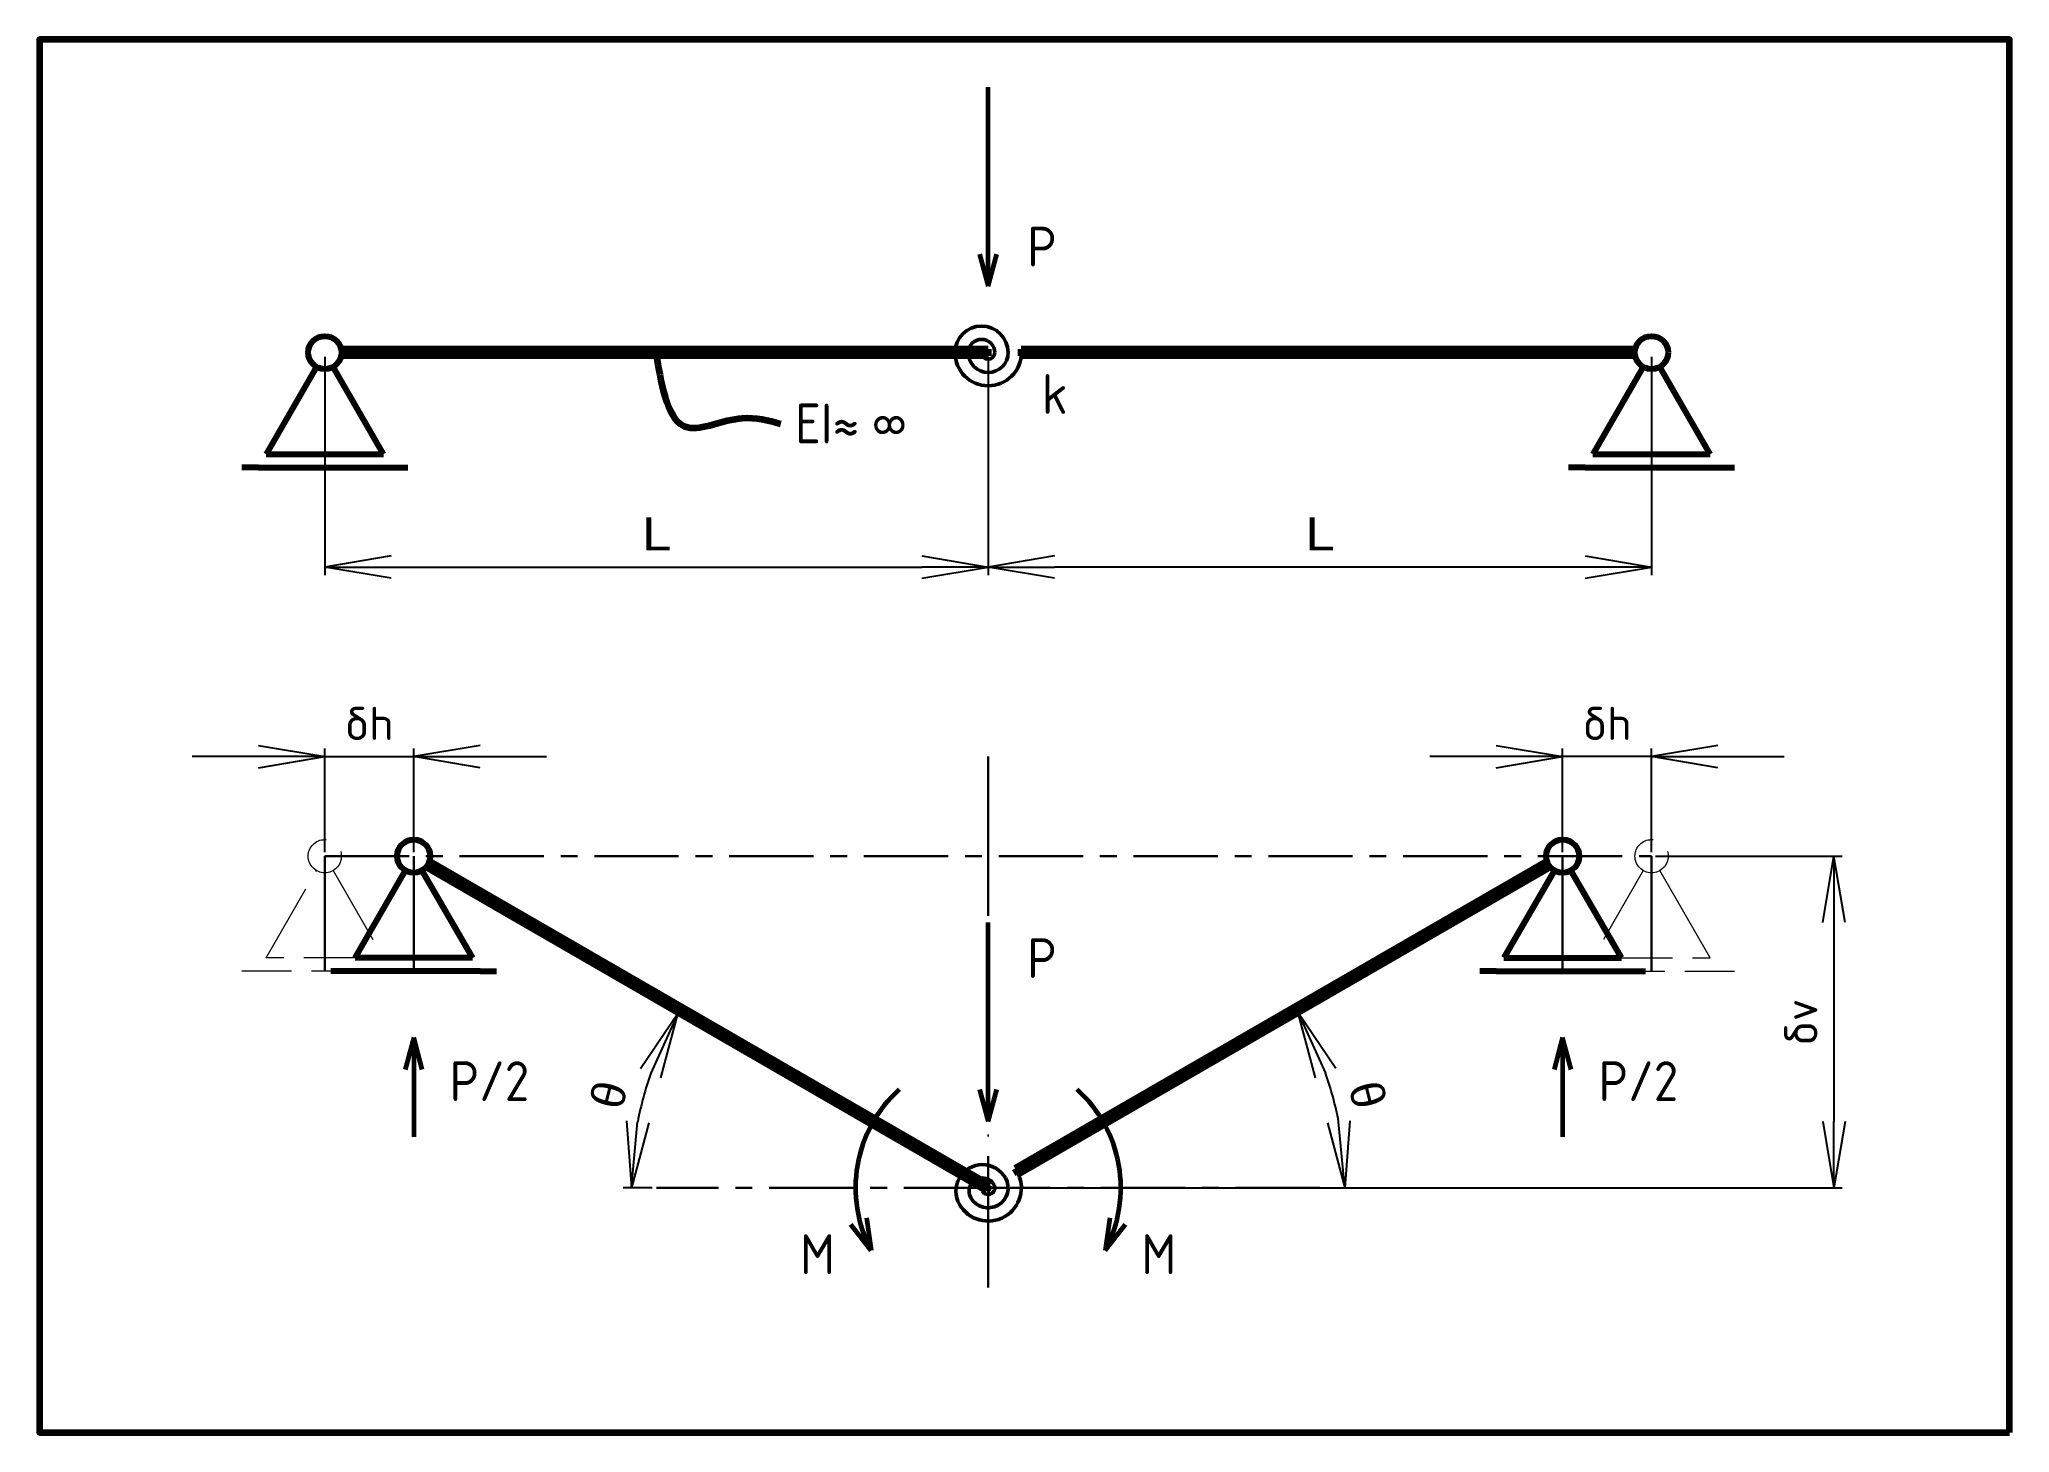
# Model space of a CAD drawing. Header units: millimetres. Extents: x 69 to 9194, y 85 to 2159.
# Drawn here: x 5434.9 to 5731.9, y 393.3 to 603.3 of the extents above; entities that cross this region are included whole.
import ezdxf

# ---------------------------------------------------------------- set-up
doc = ezdxf.new("R2010")
doc.units = ezdxf.units.MM
for name, pattern in [('ACAD_ISO02W100', [15, 12, -3]), ('ACAD_ISO04W100', [30, 24, -3, 0, -3]), ('CENTERX2', [20.32, 12.7, -2.54, 2.54, -2.54])]:
    doc.linetypes.add(name, pattern=pattern)
doc.layers.get('0').update_dxf_attribs({"lineweight": 100})
for name, color, linetype, lineweight in [('apoio', 7, 'Continuous', 80), ('barra', 7, 'Continuous', 120), ('cargas', 102, 'Continuous', 60), ('centro', 230, 'ACAD_ISO04W100', 30), ('centro2', 242, 'CENTERX2', 30), ('cotas', 30, 'Continuous', 20), ('molas', 7, 'Continuous', 50)]:
    doc.layers.add(name, color=color, linetype=linetype, lineweight=lineweight)
doc.styles.add('texto1', font='isocteur.ttf')
doc.styles.add('texto2', font='ISO.shx')
doc.dimstyles.new('cotas2', dxfattribs={"dimtxt": 5, "dimasz": 10, "dimexe": 1.25, "dimexo": 0.625, "dimgap": 2.5, "dimtad": 1, "dimtxsty": 'texto1', "dimblk": 'OPEN', "dimcen": 2.5, "dimclrt": 6, "dimadec": 0, "dimazin": 0, "dimtfac": 1, "dimtmove": 0, "dimatfit": 3, "dimfxl": 1, "dimarcsym": 0})

msp = doc.modelspace()

# ---------------------------------------------------------------- texts
at = {"layer": 'cargas', "char_height": 6, "style": 'texto2'}
for s, insert, attachment_point in [('P', (5583.785, 575.042), 1), ('P', (5583.785, 467.79), 1), ('P/2', (5496.712, 449.25), 1), ('P/2', (5669.917, 449.25), 1), ('M', (5554.807, 423.171), 3), ('M', (5600.989, 423.171), 1)]:
    msp.add_mtext_dynamic_manual_height_columns(s, width=7.27368, gutter_width=3.75, heights=[0], dxfattribs=dict(at, insert=insert, attachment_point=attachment_point))
at = {"layer": 'molas', "char_height": 6, "attachment_point": 1, "style": 'texto2'}
for s, width, insert in [('k', 7.27368, (5585.992, 552.828)), ('EI{\\fISOCPEUR|b0|i0|c0|p34;≈\\fMalgun Gothic|b0|i0|c0|p34;\\H0.91667x; \\fMalgun Gothic|b0|i0|c129|p34;∞}', 19.34894, (5548.801, 548.378))]:
    msp.add_mtext_dynamic_manual_height_columns(s, width=width, gutter_width=3.75, heights=[0], dxfattribs=dict(at, insert=insert))

# ---------------------------------------------------------------- blocks, each defined once
blk = doc.blocks.new('_Open')
at = {"color": 0, "linetype": 'ByBlock', "lineweight": -2}
for p, q in [((-1, 0.167), (0, 0)), ((-1, -0.167), (0, 0)), ((0, 0), (-1, 0))]:
    blk.add_line(p, q, dxfattribs=at)
blk = doc.blocks.new('*D30')
at = {"layer": 'cotas', "color": 0, "lineweight": -2, "transparency": 16777216}
for p, q in [((5477.9, 555.44), (5477.9, 522.49)), ((5577.9, 555.44), (5577.9, 522.49)), ((5487.9, 523.74), (5567.9, 523.74))]:
    blk.add_line(p, q, dxfattribs=at)
at = {"layer": 'Defpoints', "color": 0, "transparency": 16777216}
for p in [(5477.9, 556.06), (5577.9, 556.06), (5577.9, 523.74)]:
    blk.add_point(p, dxfattribs=at)
at = {"layer": 'cotas', "color": 0, "lineweight": -2, "transparency": 16777216, "xscale": 10, "yscale": 10, "zscale": 10, "rotation": 180}
blk.add_blockref('_Open', (5477.9, 523.74), dxfattribs=at)
at = {"layer": 'cotas', "color": 0, "lineweight": -2, "transparency": 16777216, "xscale": 10, "yscale": 10, "zscale": 10}
blk.add_blockref('_Open', (5577.9, 523.74), dxfattribs=at)
at = {"layer": 'cotas', "color": 6, "transparency": 16777216, "insert": (5527.9, 528.74), "char_height": 5, "attachment_point": 5, "style": 'texto1'}
blk.add_mtext('L', dxfattribs=at)
blk = doc.blocks.new('*D31')
at = {"layer": 'cotas', "color": 0, "lineweight": -2, "transparency": 16777216}
for p, q in [((5577.9, 555.44), (5577.9, 522.49)), ((5677.9, 555.44), (5677.9, 522.49)), ((5667.9, 523.74), (5587.9, 523.74))]:
    blk.add_line(p, q, dxfattribs=at)
at = {"layer": 'Defpoints', "color": 0, "transparency": 16777216}
for p in [(5577.9, 556.06), (5677.9, 556.06), (5577.9, 523.74)]:
    blk.add_point(p, dxfattribs=at)
at = {"layer": 'cotas', "color": 0, "lineweight": -2, "transparency": 16777216, "xscale": 10, "yscale": 10, "zscale": 10, "rotation": 180}
blk.add_blockref('_Open', (5577.9, 523.74), dxfattribs=at)
at = {"layer": 'cotas', "color": 0, "lineweight": -2, "transparency": 16777216, "xscale": 10, "yscale": 10, "zscale": 10}
blk.add_blockref('_Open', (5677.9, 523.74), dxfattribs=at)
at = {"layer": 'cotas', "color": 6, "transparency": 16777216, "insert": (5627.9, 528.74), "char_height": 5, "attachment_point": 5, "style": 'texto1'}
blk.add_mtext('L', dxfattribs=at)
blk = doc.blocks.new('*D32')
at = {"layer": 'cotas', "color": 0, "lineweight": -2, "transparency": 16777216}
for p, q in [((5664.5, 480.78), (5664.5, 496.41)), ((5677.9, 480.78), (5677.9, 496.41)), ((5654.5, 495.16), (5644.5, 495.16)), ((5677.9, 495.16), (5664.5, 495.16)), ((5687.9, 495.16), (5697.9, 495.16))]:
    blk.add_line(p, q, dxfattribs=at)
at = {"layer": 'Defpoints', "color": 0, "transparency": 16777216}
for p in [(5664.5, 495.16), (5664.5, 480.16), (5677.9, 480.16)]:
    blk.add_point(p, dxfattribs=at)
at = {"layer": 'cotas', "color": 0, "lineweight": -2, "transparency": 16777216, "xscale": 10, "yscale": 10, "zscale": 10}
blk.add_blockref('_Open', (5664.5, 495.16), dxfattribs=at)
at = {"layer": 'cotas', "color": 0, "lineweight": -2, "transparency": 16777216, "xscale": 10, "yscale": 10, "zscale": 10, "rotation": 180}
blk.add_blockref('_Open', (5677.9, 495.16), dxfattribs=at)
at = {"layer": 'cotas', "color": 6, "transparency": 16777216, "insert": (5671.2, 500.16), "char_height": 5, "attachment_point": 5, "style": 'texto1'}
blk.add_mtext('{\\fISOCPEUR|b0|i0|c0|p34;δh}', dxfattribs=at)
blk = doc.blocks.new('*D33')
at = {"layer": 'cotas', "color": 0, "lineweight": -2, "transparency": 16777216}
for p, q in [((5477.9, 480.78), (5477.9, 496.41)), ((5491.3, 480.78), (5491.3, 496.41)), ((5467.9, 495.16), (5457.9, 495.16)), ((5477.9, 495.16), (5491.3, 495.16)), ((5501.3, 495.16), (5511.3, 495.16))]:
    blk.add_line(p, q, dxfattribs=at)
at = {"layer": 'Defpoints', "color": 0, "transparency": 16777216}
for p in [(5491.3, 495.16), (5477.9, 480.16), (5491.3, 480.16)]:
    blk.add_point(p, dxfattribs=at)
at = {"layer": 'cotas', "color": 0, "lineweight": -2, "transparency": 16777216, "xscale": 10, "yscale": 10, "zscale": 10}
blk.add_blockref('_Open', (5477.9, 495.16), dxfattribs=at)
at = {"layer": 'cotas', "color": 0, "lineweight": -2, "transparency": 16777216, "xscale": 10, "yscale": 10, "zscale": 10, "rotation": 180}
blk.add_blockref('_Open', (5491.3, 495.16), dxfattribs=at)
at = {"layer": 'cotas', "color": 6, "transparency": 16777216, "insert": (5484.6, 500.16), "char_height": 5, "attachment_point": 5, "style": 'texto1'}
blk.add_mtext('{\\fISOCPEUR|b0|i0|c0|p34;δh}', dxfattribs=at)
blk = doc.blocks.new('*D34')
at = {"layer": 'cotas', "color": 0, "lineweight": -2, "transparency": 16777216}
for p, q in [((5678.52, 480.16), (5706.65, 480.16)), ((5705.4, 470.16), (5705.4, 440.16)), ((5578.52, 430.16), (5706.65, 430.16))]:
    blk.add_line(p, q, dxfattribs=at)
at = {"layer": 'Defpoints', "color": 0, "transparency": 16777216}
for p in [(5677.9, 480.16), (5577.9, 430.16), (5705.4, 430.16)]:
    blk.add_point(p, dxfattribs=at)
at = {"layer": 'cotas', "color": 0, "lineweight": -2, "transparency": 16777216, "xscale": 10, "yscale": 10, "zscale": 10}
for p, rotation in [((5705.4, 480.16), 90), ((5705.4, 430.16), 270)]:
    blk.add_blockref('_Open', p, dxfattribs=dict(at, rotation=rotation))
at = {"layer": 'cotas', "color": 6, "transparency": 16777216, "insert": (5700.4, 455.16), "char_height": 5, "attachment_point": 5, "rotation": 90, "style": 'texto1'}
blk.add_mtext('{\\fISOCPEUR|b0|i0|c0|p34;δv}', dxfattribs=at)
blk = doc.blocks.new('*D35')
at = {"layer": 'cotas', "color": 0, "lineweight": -2, "transparency": 16777216}
blk.add_line((5527.27, 430.16), (5522.86, 430.16), dxfattribs=at)
blk.add_arc((5576.9, 430.16), 52.78, 160.8709, 169.1291, dxfattribs=at)
at = {"layer": 'Defpoints', "color": 0, "transparency": 16777216}
for p in [(5493.17, 478.5), (5527.3, 448.21), (5527.9, 430.16), (5577.65, 429.72), (5577.9, 430.16)]:
    blk.add_point(p, dxfattribs=at)
at = {"layer": 'cotas', "color": 0, "lineweight": -2, "transparency": 16777216, "xscale": 10, "yscale": 10, "zscale": 10}
for p, rotation in [((5531.18, 456.55), 65.43543349489646), ((5524.11, 430.16), 264.5645665051038)]:
    blk.add_blockref('_Open', p, dxfattribs=dict(at, rotation=rotation))
at = {"layer": 'cotas', "color": 6, "transparency": 16777216, "insert": (5520.75, 444.17), "char_height": 5, "attachment_point": 5, "rotation": 75.9856, "style": 'texto1'}
blk.add_mtext('{\\fArial|b0|i0|c0|p34;θ}', dxfattribs=at)
blk = doc.blocks.new('*D36')
at = {"layer": 'cotas', "color": 0, "lineweight": -2, "transparency": 16777216}
blk.add_line((5628.52, 430.16), (5632.93, 430.16), dxfattribs=at)
blk.add_arc((5578.9, 430.16), 52.78, 10.8709, 19.1291, dxfattribs=at)
at = {"layer": 'Defpoints', "color": 0, "transparency": 16777216}
for p in [(5662.63, 478.5), (5628.5, 448.21), (5577.9, 430.16), (5578.15, 429.72), (5627.9, 430.16)]:
    blk.add_point(p, dxfattribs=at)
at = {"layer": 'cotas', "color": 0, "lineweight": -2, "transparency": 16777216, "xscale": 10, "yscale": 10, "zscale": 10}
for p, rotation in [((5624.61, 456.55), 114.5645665051038), ((5631.68, 430.16), 275.4354334948961)]:
    blk.add_blockref('_Open', p, dxfattribs=dict(at, rotation=rotation))
at = {"layer": 'cotas', "color": 6, "transparency": 16777216, "insert": (5635.04, 444.17), "char_height": 5, "attachment_point": 5, "rotation": 284.0144, "style": 'texto1'}
blk.add_mtext('{\\fArial|b0|i0|c0|p34;θ}', dxfattribs=at)

# ---------------------------------------------------------------- dimensions: what is measured, and where the dimension line sits
at = {"layer": 'cotas'}
for base, p1, p2, text, picture, middle in [((5577.898, 523.742), (5477.898, 556.063), (5577.898, 556.063), 'L', '*D30', (5527.898, 528.742)), ((5577.898, 523.742), (5677.898, 556.063), (5577.898, 556.063), 'L', '*D31', (5627.898, 528.742)), ((5664.5, 495.158), (5677.898, 480.158), (5664.5, 480.158), '{\\fISOCPEUR|b0|i0|c0|p34;δh}', '*D32', (5671.199, 500.158))]:
    dim = msp.add_linear_dim(base=base, p1=p1, p2=p2, text=text, dimstyle='cotas2', dxfattribs=at)
    dim.commit()
    dim.dimension.update_dxf_attribs({"geometry": picture, "text_midpoint": middle})
for base, p1, p2, angle, text, picture, middle in [((5491.295, 495.158), (5477.898, 480.158), (5491.295, 480.158), 180, '{\\fISOCPEUR|b0|i0|c0|p34;δh}', '*D33', (5484.596, 500.158)), ((5705.398, 430.158), (5677.898, 480.158), (5577.898, 430.158), 90, '{\\fISOCPEUR|b0|i0|c0|p34;δv}', '*D34', (5700.398, 455.158))]:
    dim = msp.add_linear_dim(base=base, p1=p1, p2=p2, angle=angle, text=text, dimstyle='cotas2', dxfattribs=at)
    dim.commit()
    dim.dimension.update_dxf_attribs({"geometry": picture, "text_midpoint": middle})
for base, line1, line2, picture, middle in [((5527.296, 448.211), ((5577.648, 429.725), (5493.166, 478.5)), ((5577.898, 430.158), (5527.898, 430.158)), '*D35', (5525.684, 442.941)), ((5628.499, 448.211), ((5578.148, 429.725), (5662.629, 478.5)), ((5577.898, 430.158), (5627.898, 430.158)), '*D36', (5630.112, 442.941))]:
    dim = msp.add_angular_dim_2l(base=base, line1=line1, line2=line2, text='{\\fArial|b0|i0|c0|p34;θ}', dimstyle='cotas2', dxfattribs=at)
    dim.commit()
    dim.dimension.update_dxf_attribs({"geometry": picture, "text_midpoint": middle, "dimtype": 162})

# ---------------------------------------------------------------- linework, layer by layer
msp.add_lwpolyline([(5731.874, 393.272), (5731.874, 603.272), (5434.874, 603.272), (5434.874, 393.272)], close=True)
msp.add_spline([(5527.898, 555.563), (5532.577, 544.813), (5540.835, 546.196), (5546.586, 545.332)], degree=3)
at = {"layer": 'apoio'}
for p, q in [((5476.648, 553.898), (5469.052, 540.742)), ((5486.743, 540.742), (5479.148, 553.898)), ((5676.648, 553.898), (5669.052, 540.742)), ((5686.743, 540.742), (5679.148, 553.898)), ((5469.052, 540.742), (5486.743, 540.742)), ((5669.052, 540.742), (5686.743, 540.742)), ((5467.898, 538.742), (5465.398, 538.742)), ((5467.898, 538.742), (5487.898, 538.742)), ((5487.898, 538.742), (5490.398, 538.742)), ((5667.898, 538.742), (5665.398, 538.742)), ((5667.898, 538.742), (5687.898, 538.742)), ((5687.898, 538.742), (5690.398, 538.742)), ((5482.45, 464.837), (5490.045, 477.993)), ((5492.545, 477.993), (5500.14, 464.837)), ((5663.25, 477.993), (5655.655, 464.837)), ((5673.346, 464.837), (5665.75, 477.993)), ((5500.14, 464.837), (5482.45, 464.837)), ((5655.655, 464.837), (5673.346, 464.837)), ((5481.295, 462.837), (5478.795, 462.837)), ((5501.295, 462.837), (5481.295, 462.837)), ((5501.295, 462.837), (5503.795, 462.837)), ((5654.5, 462.837), (5652, 462.837)), ((5654.5, 462.837), (5674.5, 462.837)), ((5674.5, 462.837), (5677, 462.837))]:
    msp.add_line(p, q, dxfattribs=at)
for centre in [(5477.898, 556.063), (5677.898, 556.063), (5491.295, 480.158), (5664.5, 480.158)]:
    msp.add_circle(centre, 2.5, dxfattribs=at)
at = {"layer": 'barra'}
for p, q in [((5577.898, 556.563), (5480.347, 556.563)), ((5577.898, 555.563), (5480.347, 555.563)), ((5577.898, 556.563), (5577.898, 555.563)), ((5675.448, 556.563), (5582.873, 556.563)), ((5582.873, 555.563), (5582.873, 556.563)), ((5675.448, 555.563), (5582.873, 555.563)), ((5577.648, 429.725), (5493.166, 478.5)), ((5578.148, 430.591), (5493.666, 479.366)), ((5662.129, 479.366), (5581.956, 433.078)), ((5662.629, 478.5), (5582.456, 432.212)), ((5582.456, 432.212), (5581.956, 433.078)), ((5578.148, 430.591), (5577.648, 429.725))]:
    msp.add_line(p, q, dxfattribs=at)
at = {"layer": 'cargas'}
for p, q in [((5577.898, 566.063), (5577.898, 596.063)), ((5576.604, 570.893), (5577.898, 566.063)), ((5577.898, 566.063), (5579.192, 570.893)), ((5577.898, 440.158), (5577.898, 470.158)), ((5491.295, 452.837), (5490.001, 448.008)), ((5491.295, 452.837), (5491.295, 437.837)), ((5492.589, 448.008), (5491.295, 452.837)), ((5664.5, 452.837), (5663.206, 448.008)), ((5664.5, 452.837), (5664.5, 437.837)), ((5665.794, 448.008), (5664.5, 452.837)), ((5576.604, 444.988), (5577.898, 440.158)), ((5577.898, 440.158), (5579.192, 444.988)), ((5559.566, 425.665), (5560.267, 420.715)), ((5596.229, 425.665), (5595.528, 420.715)), ((5560.267, 420.715), (5557.185, 424.652)), ((5595.528, 420.715), (5598.611, 424.652))]:
    msp.add_line(p, q, dxfattribs=at)
for start, end in [(132.14223, 208.17409), (331.82591, 47.85777)]:
    msp.add_arc((5577.898, 430.158), 20, start, end, dxfattribs=at)
at = {"layer": 'centro'}
for p, q in [((5577.898, 556.063), (5480.398, 556.063)), ((5675.398, 556.063), (5582.873, 556.063)), ((5577.898, 495.158), (5577.898, 415.158)), ((5477.898, 480.158), (5477.898, 462.837)), ((5491.295, 480.158), (5491.295, 462.837)), ((5577.898, 430.158), (5493.46, 478.908)), ((5662.335, 478.908), (5582.206, 432.645)), ((5664.5, 480.158), (5664.5, 462.837)), ((5677.898, 480.158), (5677.898, 462.837))]:
    msp.add_line(p, q, dxfattribs=at)
at = {"layer": 'centro2'}
for p, q in [((5477.898, 480.158), (5677.898, 480.158)), ((5577.898, 430.158), (5527.898, 430.158)), ((5627.898, 430.158), (5577.898, 430.158))]:
    msp.add_line(p, q, dxfattribs=at)
at = {"layer": 'cotas', "linetype": 'ACAD_ISO02W100'}
for p, q in [((5469.052, 464.837), (5476.648, 477.993)), ((5479.148, 477.993), (5486.743, 464.837)), ((5676.648, 477.993), (5669.052, 464.837)), ((5486.743, 464.837), (5469.052, 464.837)), ((5669.052, 464.837), (5686.743, 464.837)), ((5467.898, 462.837), (5465.398, 462.837)), ((5487.898, 462.837), (5467.898, 462.837)), ((5487.898, 462.837), (5490.398, 462.837)), ((5667.898, 462.837), (5665.398, 462.837)), ((5667.898, 462.837), (5687.898, 462.837)), ((5687.898, 462.837), (5690.398, 462.837))]:
    msp.add_line(p, q, dxfattribs=at)
at = {"layer": 'cotas'}
msp.add_line((5686.743, 464.837), (5679.148, 477.993), dxfattribs=at)
at = {"layer": 'cotas', "linetype": 'ACAD_ISO02W100'}
for centre in [(5477.898, 480.158), (5677.898, 480.158)]:
    msp.add_circle(centre, 2.5, dxfattribs=at)
at = {"layer": 'molas'}
for p, q in [((5582.898, 556.063), (5587.898, 556.063)), ((5582.228, 432.658), (5586.558, 435.158))]:
    msp.add_line(p, q, dxfattribs=at)
for centre, radius, start, end in [((5576.898, 556.063), 4, 0, 180), ((5577.898, 556.063), 5, 180, 0), ((5576.898, 556.063), 2, 0, 180), ((5577.898, 556.063), 3, 180, 0), ((5577.898, 556.063), 1, 180, 0), ((5577.032, 429.658), 4, 30, 210), ((5577.898, 430.158), 5, 210, 30), ((5577.032, 429.658), 2, 30, 210), ((5577.898, 430.158), 3, 210, 30), ((5577.898, 430.158), 1, 210, 30)]:
    msp.add_arc(centre, radius, start, end, dxfattribs=at)

msp.set_redraw_order([(e.dxf.handle, doc.entitydb.next_handle()) for e in msp.query("TEXT MTEXT ATTDEF DIMENSION ARC_DIMENSION")])  # texts and dimensions are drawn at this point

doc.saveas('drawing.dxf')
